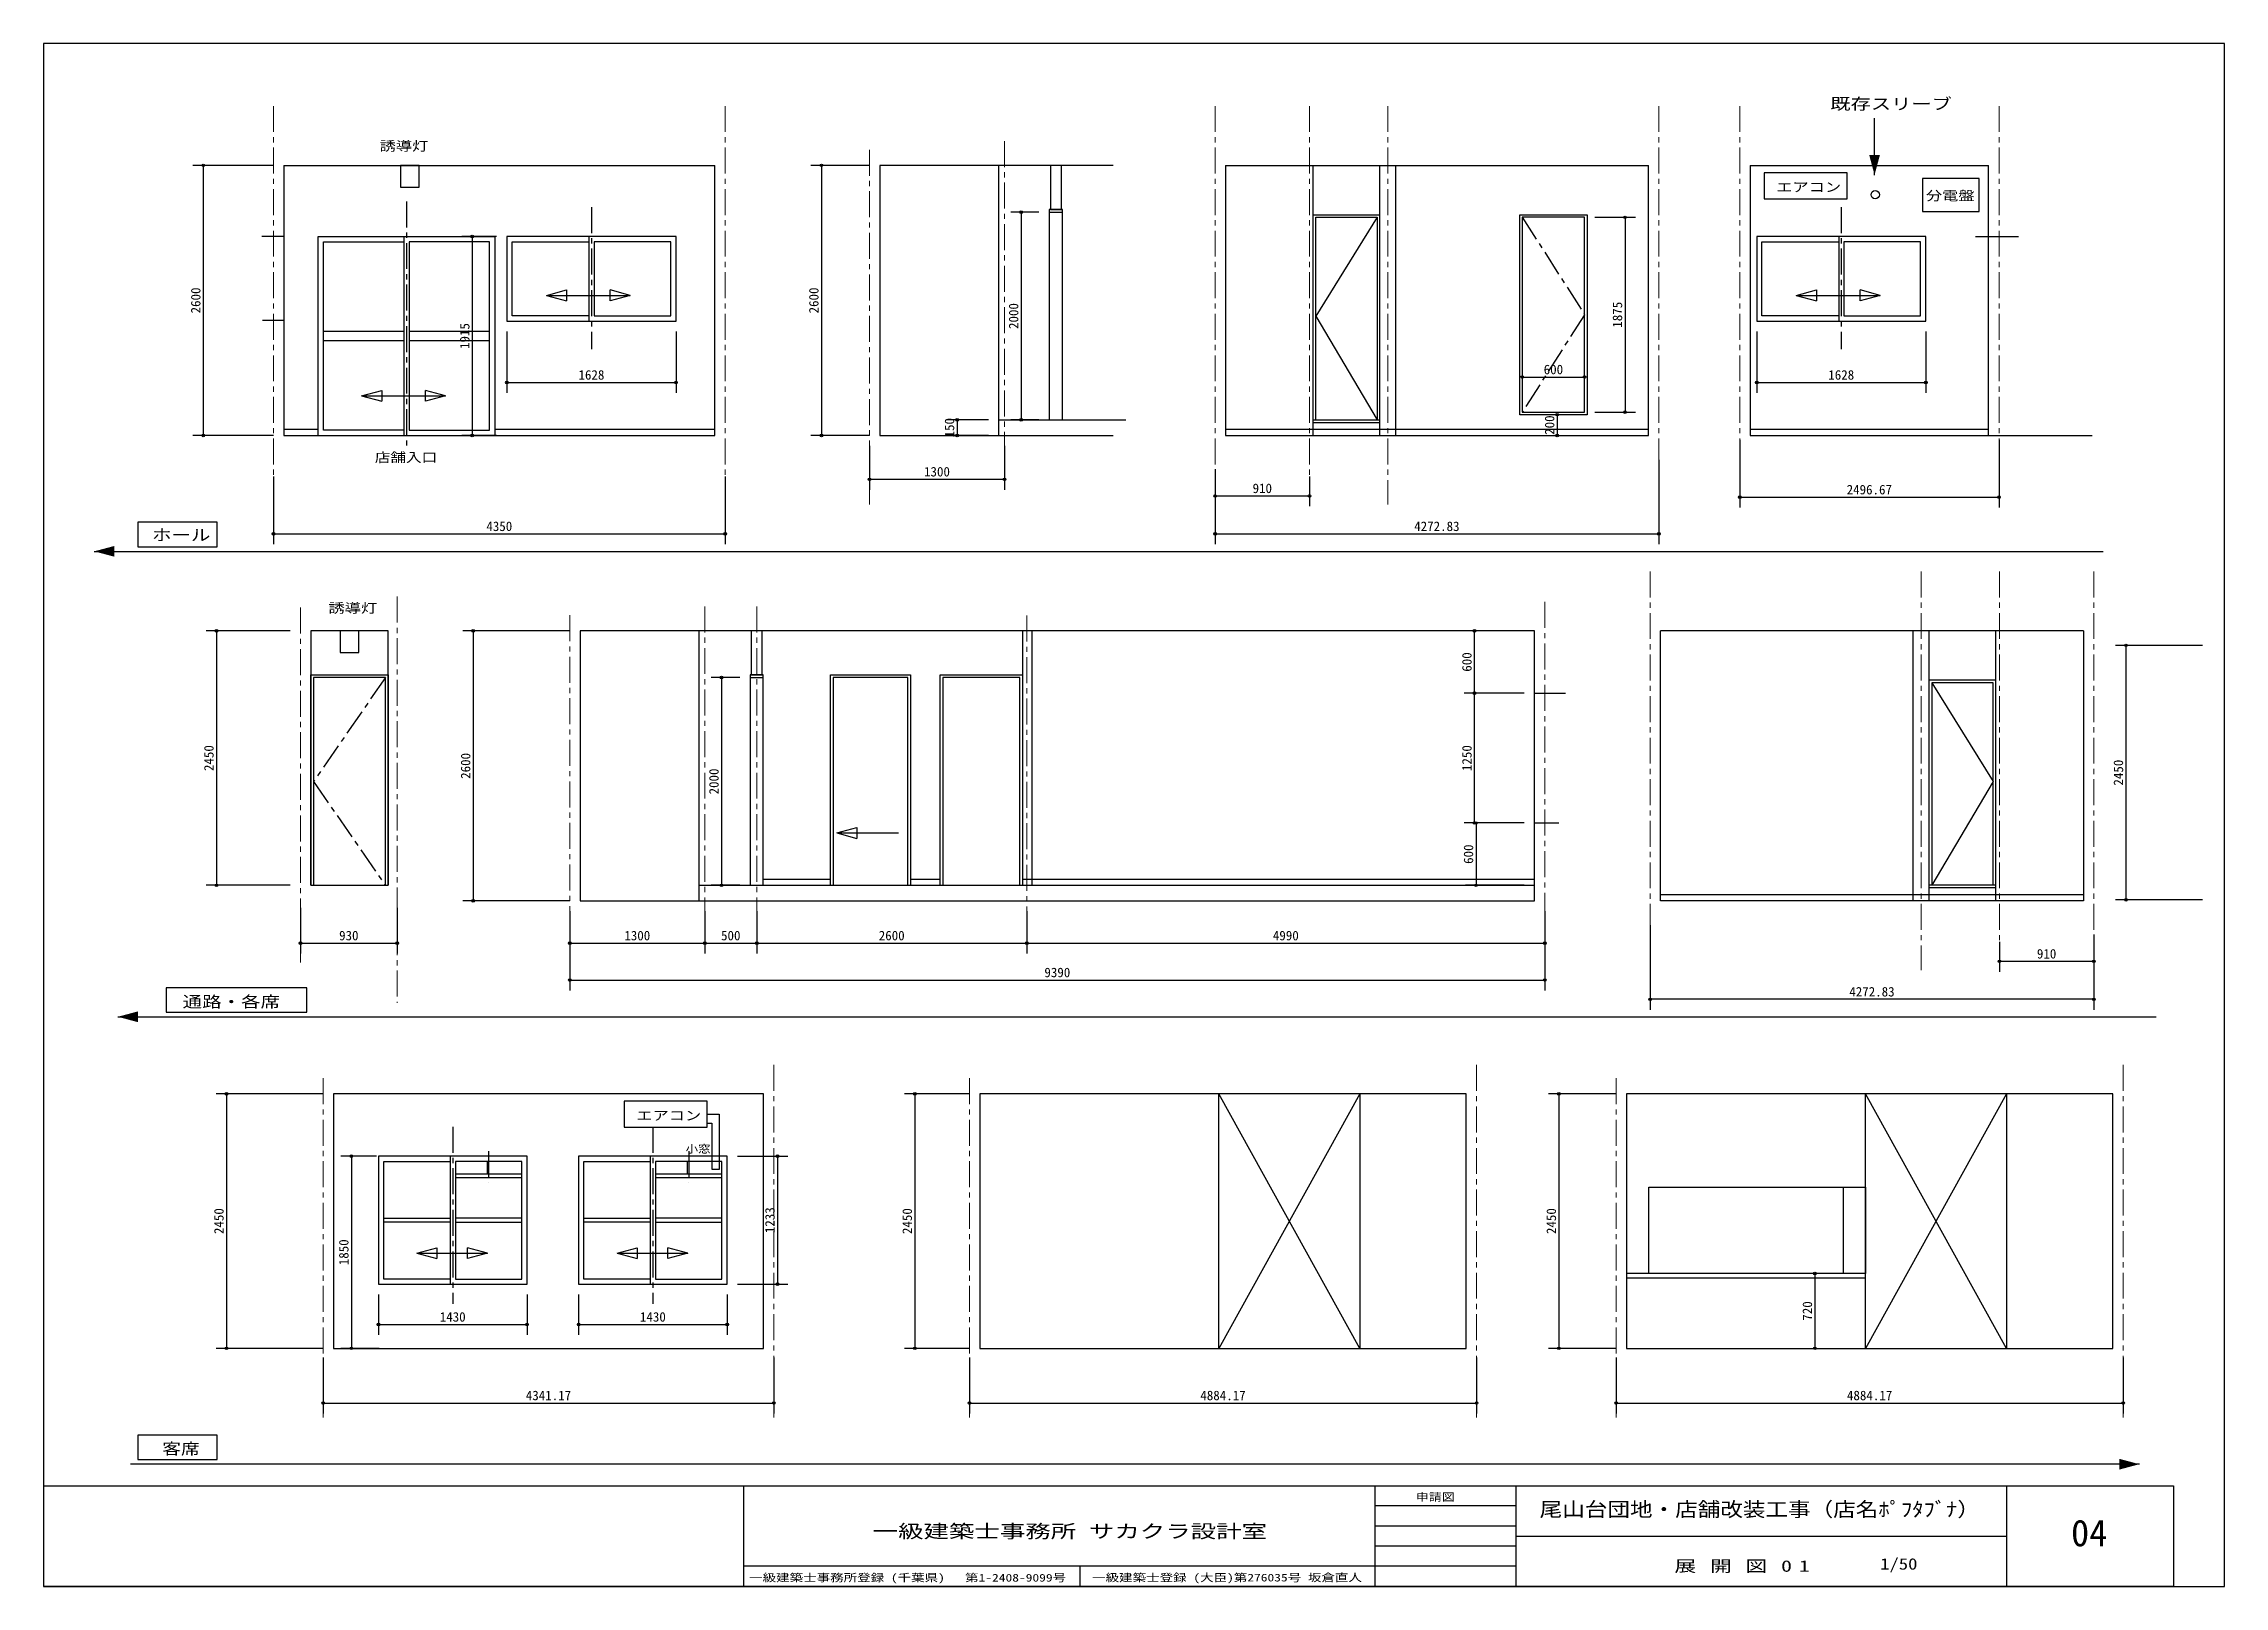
# Model space of a CAD drawing. Units: millimetres at full size, sheet at 1:50. Extents: x -10512 to 18330, y -7438 to 24497.
# Drawn here: x -10500 to 10500, y 9647 to 24497 of the extents above; entities that cross this region are included whole.
import ezdxf
from ezdxf.enums import TextEntityAlignment as Align

# ---------------------------------------------------------------- set-up
doc = ezdxf.new("R2010")
doc.units = ezdxf.units.MM
doc.header["$LTSCALE"] = 50
doc.header["$PDMODE"] = 32
doc.header["$PDSIZE"] = 25
doc.linetypes.add('CHAIN1', pattern=[8, 5, -1, 1, -1])
doc.layers.add('0-0_0', color=7, linetype='Continuous')
doc.layers.add('0-8_8', color=6, linetype='CHAIN1', lineweight=9)
doc.styles.add('ＭＳ ゴシック', font='')
doc.styles.get('ＭＳ ゴシック').set_extended_font_data('MS Gothic')

msp = doc.modelspace()

# ---------------------------------------------------------------- texts
at = {"layer": '0-0_0', "style": 'ＭＳ ゴシック'}
for s, height, width, p in [('既存スリーブ', 110, 1.3, (6705.63, 23829.47)), ('誘導灯', 91.64, 1.25, (-7264.03, 23438.35)), ('エアコン', 91.64, 1.25, (6184.32, 23042.92)), ('分電盤', 91.64, 1.25, (7625.5, 22960.25)), ('店舗入口', 91.64, 1.2, (-7310.42, 20441.12)), ('ホール', 110, 1.25, (-9456.4, 19679.37)), ('誘導灯', 91.64, 1.25, (-7756.61, 18990.68)), ('通路・各席', 110, 1.25, (-9161.38, 15186.24)), ('エアコン', 91.64, 1.25, (-4792.93, 14105.87)), ('小窓', 73.31, 1.2, (-4317.81, 13798.76)), ('客席', 110, 1.2, (-9357.04, 10883.95)), ('申請図', 73.31, 1.25, (2713.74, 10447.68)), ('尾山台団地・店舗改装工事（店名ﾎﾟﾌﾀﾌﾞﾅ）', 138.6, 1.15, (3906.65, 10277.51)), ('一級建築士事務所 サカクラ設計室', 128.3, 1.4, (-2516.27, 10074.4)), ('1/50', 110, 1.2, (7184.96, 9774.96)), ('一級建築士登録 (大臣)第276035号 坂倉直人', 73.31, 1.3, (-403.3, 9672.4))]:
    msp.add_text(s, height=height, dxfattribs=dict(at, width=width)).set_placement(p, align=Align.BOTTOM_LEFT)
for s, p in [('2600', (-8962.12, 21900.1)), ('2600', (-3010.4, 21900.1)), ('2000', (-1086.31, 21750.1)), ('1875', (4728.17, 21762.6)), ('1915', (-6372.01, 21557.6)), ('150', (-1704.07, 20706.35)), ('200', (4075.08, 20731.35)), ('600', (3278.66, 18451.16)), ('2450', (-8835.66, 17494.91)), ('2600', (-6363.4, 17419.91)), ('1250', (3278.66, 17494.91)), ('2000', (-3972.28, 17269.91)), ('2450', (9552.27, 17354.84)), ('600', (3293.66, 16601.16)), ('2450', (-8738.97, 13038.05)), ('1233', (-3432.84, 13046.55)), ('2450', (-2110.91, 13038.05)), ('2450', (4091.5, 13038.05)), ('1850', (-7536.56, 12738.05)), ('720', (6557.26, 12204.3))]:
    msp.add_text(s, height=91.64, rotation=90, dxfattribs=at).set_placement(p, align=Align.BOTTOM_LEFT)
for s, height, p in [('1628', 91.64, (-5349.37, 21234.99)), ('600', 91.64, (3945.22, 21287.29)), ('1628', 91.64, (6685.9, 21234.99)), ('1300', 91.64, (-2021.89, 20303.25)), ('910', 91.64, (1141.94, 20143.28)), ('2496.67', 91.64, (6862.69, 20130.64)), ('4350', 91.64, (-6236.58, 19777.77)), ('4272.83', 91.64, (2698.36, 19777.77)), ('930', 91.64, (-7654.67, 15838.06)), ('1300', 91.64, (-4907.87, 15838.06)), ('500', 91.64, (-3976.62, 15838.06)), ('2600', 91.64, (-2457.87, 15838.06)), ('4990', 91.64, (1337.13, 15838.06)), ('910', 91.64, (8694.62, 15663.09)), ('9390', 91.64, (-862.87, 15483.2)), ('4272.83', 91.64, (6888.21, 15297.58)), ('1430', 91.64, (-6685.15, 12167.56)), ('1430', 91.64, (-4757.75, 12167.56)), ('4341.17', 91.64, (-5856.59, 11411.55)), ('4884.17', 91.64, (638.78, 11411.55)), ('4884.17', 91.64, (6865.44, 11411.55)), ('04', 256.6, (9023.73, 9955.54))]:
    msp.add_text(s, height=height, dxfattribs=at).set_placement(p, align=Align.BOTTOM_LEFT)
at = {"layer": '0-0_0', "style": 'ＭＳ ゴシック', "width": 1.3}
msp.add_text('一級建築士事務所登録 (千葉県) \u3000第1-2408-9099号', height=73.31, rotation=359.985, dxfattribs=at).set_placement((-3705.91, 9671.84), align=Align.BOTTOM_LEFT)
at = {"layer": '0-0_0', "insert": (5203.83, 9774.96), "char_height": 110, "attachment_point": 7, "style": 'ＭＳ ゴシック'}
msp.add_mtext('\\T1.63;\\W1.4;展開図01', dxfattribs=at)

# ---------------------------------------------------------------- linework, layer by layer
at = {"layer": '0-0_0'}
for p, q in [((7131.29, 23232.3), (7131.29, 23779.07)), ((-8286.58, 23325.1), (-9062.12, 23325.1)), ((-8962.12, 23325.1), (-8962.12, 20725.1)), ((-8186.58, 23325.1), (-4036.58, 23325.1)), ((-8186.58, 23325.1), (-8186.58, 20725.1)), ((-2546.89, 23325.1), (-3110.4, 23325.1)), ((-3010.4, 23325.1), (-3010.4, 20725.1)), ((-2446.89, 23325.1), (-2446.89, 20725.1)), ((-199.74, 23325.1), (-2446.89, 23325.1)), ((-1300.23, 20875.1), (-1300.23, 23325.1)), ((880.69, 23325.1), (4953.52, 23325.1)), ((880.69, 23325.1), (880.69, 20725.1)), ((1725.69, 20725.1), (1725.69, 23325.1)), ((2366.71, 20725.1), (2366.71, 23325.1)), ((2520.61, 20725.1), (2520.61, 23325.1)), ((5933.1, 23325.1), (5933.1, 20725.1)), ((5933.1, 23325.1), (8229.77, 23325.1)), ((8229.77, 22640.1), (8229.77, 23325.1)), ((-915.52, 22875.1), (-1186.31, 22875.1)), ((-1086.31, 22875.1), (-1086.31, 20875.1)), ((-815.52, 22875.1), (-815.52, 20875.1)), ((-688.84, 20875.1), (-688.84, 22875.1)), ((1725.69, 22850.1), (2366.71, 22850.1)), ((3713.97, 22850.1), (4363.97, 22850.1)), ((4363.97, 22850.1), (4363.97, 20925.1)), ((4438.97, 22825.1), (4828.17, 22825.1)), ((4728.17, 22825.1), (4728.17, 20950.1)), ((-8186.58, 22640.1), (-8398.57, 22640.1)), ((-7854.9, 20725.1), (-7854.9, 22640.1)), ((-7804.9, 20775.1), (-7804.9, 22590.1)), ((-7804.9, 22590.1), (-7029.9, 22590.1)), ((-7029.9, 22640.1), (-7029.9, 20725.1)), ((-6204.9, 22590.1), (-6979.9, 22590.1)), ((-6138.37, 22640.1), (-6472.01, 22640.1)), ((-6372.01, 22640.1), (-6372.01, 20725.1)), ((-6204.9, 20775.1), (-6204.9, 22590.1)), ((-5249.37, 22640.1), (-5249.37, 21826.1)), ((6785.9, 22640.1), (6785.9, 21826.1)), ((8102.72, 22640.1), (8516, 22640.1)), ((8229.77, 20725.1), (8229.77, 22640.1)), ((-5657.27, 22073.66), (-5464.09, 22125.42)), ((-5657.27, 22073.66), (-5464.09, 22021.89)), ((-5464.09, 22125.42), (-5464.09, 22021.89)), ((-4850.13, 22073.66), (-5043.31, 22125.42)), ((-5043.31, 22021.89), (-5043.31, 22125.42)), ((6378, 22073.66), (6571.18, 22125.42)), ((6378, 22073.66), (6571.18, 22021.89)), ((6571.18, 22125.42), (6571.18, 22021.89)), ((7185.14, 22073.66), (6991.96, 22125.42)), ((6991.96, 22021.89), (6991.96, 22125.42)), ((-8186.58, 21832.34), (-8390.79, 21832.34)), ((-7804.9, 21727.6), (-7029.9, 21727.6)), ((-7029.9, 21637.6), (-7804.9, 21637.6)), ((-6979.9, 21727.6), (-6204.9, 21727.6)), ((-6204.9, 21637.6), (-6979.9, 21637.6)), ((-6038.37, 21726.1), (-6038.37, 21134.99)), ((-4410.37, 21726.1), (-4410.37, 21134.99)), ((5996.9, 21726.1), (5996.9, 21134.99)), ((7624.9, 21726.1), (7624.9, 21134.99)), ((-6038.37, 21234.99), (-4410.37, 21234.99)), ((3738.97, 21287.29), (4338.97, 21287.29)), ((5996.9, 21234.99), (7624.9, 21234.99)), ((-7437.8, 21106.13), (-7244.62, 21157.9)), ((-7437.8, 21106.13), (-7244.62, 21054.37)), ((-7244.62, 21157.9), (-7244.62, 21054.37)), ((-6630.65, 21106.13), (-6823.84, 21157.9)), ((-6823.84, 21054.37), (-6823.84, 21157.9)), ((-1400.23, 20875.1), (-1804.07, 20875.1)), ((-1704.07, 20875.1), (-1704.07, 20725.1)), ((-1300.23, 20875.1), (-77.84, 20875.1)), ((-1300.23, 20725.1), (-1300.23, 20875.1)), ((-915.52, 20875.1), (-1186.31, 20875.1)), ((1725.69, 20875.1), (2366.71, 20875.1)), ((1725.69, 20850.1), (2366.71, 20850.1)), ((4075.08, 20925.1), (4075.08, 20725.1)), ((4438.97, 20950.1), (4828.17, 20950.1)), ((-8286.58, 20725.1), (-9062.12, 20725.1)), ((-8186.58, 20785.1), (-7854.9, 20785.1)), ((-7029.9, 20775.1), (-7804.9, 20775.1)), ((-6138.37, 20725.1), (-6472.01, 20725.1)), ((-6154.9, 20785.1), (-4036.58, 20785.1)), ((-2546.89, 20725.1), (-3110.4, 20725.1)), ((-2546.89, 20625.1), (-2546.89, 20203.25)), ((-2446.89, 20725.1), (-1246.89, 20725.1)), ((-1400.23, 20725.1), (-1804.07, 20725.1)), ((-1246.89, 20725.1), (-199.74, 20725.1)), ((-1246.89, 20625.1), (-1246.89, 20203.25)), ((880.69, 20785.1), (4953.52, 20785.1)), ((5833.1, 20683.53), (5833.1, 20030.64)), ((5933.1, 20785.1), (8229.77, 20785.1)), ((5933.1, 20725.1), (9228.37, 20725.1)), ((8329.77, 20683.53), (8329.77, 20030.64)), ((780.69, 20400.73), (780.69, 19677.77)), ((5053.52, 20490.51), (5053.52, 19677.77)), ((-8286.58, 20330.66), (-8286.58, 19677.77)), ((-3936.58, 20330.66), (-3936.58, 19677.77)), ((-2546.89, 20303.25), (-1246.89, 20303.25)), ((780.69, 20330.66), (780.69, 20043.28)), ((1690.69, 20330.66), (1690.69, 20043.28)), ((780.69, 20143.28), (1690.69, 20143.28)), ((5833.1, 20130.64), (8329.77, 20130.64)), ((-8286.58, 19777.77), (-3936.58, 19777.77)), ((780.69, 19777.77), (5053.52, 19777.77)), ((-10012.3, 19609.8), (9331.45, 19609.8)), ((-8125.92, 18844.91), (-8935.66, 18844.91)), ((-8835.66, 18844.91), (-8835.66, 16394.91)), ((-5432.87, 18844.91), (-6463.4, 18844.91)), ((-6363.4, 18844.91), (-6363.4, 16244.91)), ((-5332.87, 18844.91), (-5332.87, 16244.91)), ((3857.13, 18844.91), (-5332.87, 18844.91)), ((-4186.2, 16244.91), (-4186.2, 18844.91)), ((-1072.92, 18844.91), (-1072.92, 16394.91)), ((-979.53, 16394.91), (-979.53, 18844.91)), ((3757.13, 18844.91), (3178.66, 18844.91)), ((3278.66, 18244.91), (3278.66, 18844.91)), ((3857.13, 16244.91), (3857.13, 18844.91)), ((9143.37, 18844.91), (5070.54, 18844.91)), ((7503.46, 16244.91), (7503.46, 18844.91)), ((7657.36, 16244.91), (7657.36, 18844.91)), ((8298.37, 16244.91), (8298.37, 18844.91)), ((9143.37, 18844.91), (9143.37, 16244.91)), ((10288.62, 18704.84), (9452.27, 18704.84)), ((9552.27, 18704.84), (9552.27, 16254.84)), ((-7925.92, 16394.91), (-7925.92, 18419.91)), ((-7925.92, 18419.91), (-7183.59, 18419.91)), ((-7900.92, 18394.91), (-7900.92, 16394.91)), ((-7183.59, 18419.91), (-7183.59, 16394.91)), ((-3796.2, 18394.91), (-4072.28, 18394.91)), ((-3972.28, 18394.91), (-3972.28, 16394.91)), ((-3696.2, 18394.91), (-3696.2, 16394.91)), ((-3569.53, 16394.91), (-3569.53, 18394.91)), ((-2922.75, 18419.91), (-2151.48, 18419.91)), ((-2922.75, 16394.91), (-2922.75, 18419.91)), ((-2176.48, 18394.91), (-2897.75, 18394.91)), ((-2897.75, 18394.91), (-2897.75, 16394.91)), ((-2176.48, 16394.91), (-2176.48, 18394.91)), ((-2151.48, 18419.91), (-2151.48, 16394.91)), ((-1865.6, 16394.91), (-1865.6, 18419.91)), ((-1840.6, 18394.91), (-1840.6, 16394.91)), ((-1097.92, 18394.91), (-1840.6, 18394.91)), ((-1097.92, 16394.91), (-1097.92, 18394.91)), ((8298.37, 18369.91), (7657.36, 18369.91)), ((3757.13, 18244.91), (3178.66, 18244.91)), ((3757.13, 18244.91), (3178.66, 18244.91)), ((3278.66, 16994.91), (3278.66, 18244.91)), ((3857.13, 18244.91), (4154.25, 18244.91)), ((-2862.67, 16898.86), (-2669.48, 16950.63)), ((-2862.67, 16898.86), (-2669.48, 16847.1)), ((-2862.67, 16898.86), (-2267.07, 16898.86)), ((-2669.48, 16950.63), (-2669.48, 16847.1)), ((3757.13, 16994.91), (3178.66, 16994.91)), ((3757.13, 16994.91), (3193.66, 16994.91)), ((3293.66, 16994.91), (3293.66, 16394.91)), ((3857.13, 16994.91), (4090.24, 16994.91)), ((-8125.92, 16394.91), (-8935.66, 16394.91)), ((-4186.2, 16394.91), (3857.13, 16394.91)), ((-3796.2, 16394.91), (-4072.28, 16394.91)), ((-3569.53, 16454.91), (-2922.75, 16454.91)), ((-2151.48, 16454.91), (-1865.6, 16454.91)), ((-1072.92, 16454.91), (3857.13, 16454.91)), ((3757.13, 16394.91), (3193.66, 16394.91)), ((8298.37, 16394.91), (7657.36, 16394.91)), ((-8025.92, 16178.33), (-8025.92, 15738.06)), ((-7095.92, 16178.33), (-7095.92, 15738.06)), ((-5432.87, 16244.91), (-6463.4, 16244.91)), ((9143.37, 16304.91), (5070.54, 16304.91)), ((8298.37, 16369.91), (7657.36, 16369.91)), ((10288.62, 16254.84), (9452.27, 16254.84)), ((-5432.87, 16144.91), (-5432.87, 15738.06)), ((-4132.87, 16144.91), (-4132.87, 15738.06)), ((-4132.87, 16144.91), (-4132.87, 15738.06)), ((-3632.87, 16144.91), (-3632.87, 15738.06)), ((-3632.87, 16144.91), (-3632.87, 15738.06)), ((-1032.87, 16144.91), (-1032.87, 15738.06)), ((-1032.87, 16144.91), (-1032.87, 15738.06)), ((3957.13, 16144.91), (3957.13, 15738.06)), ((4970.54, 16010.32), (4970.54, 15197.58)), ((-8025.92, 15838.06), (-7095.92, 15838.06)), ((-5432.87, 15920.88), (-5432.87, 15383.2)), ((-5432.87, 15838.06), (-4132.87, 15838.06)), ((-4132.87, 15838.06), (-3632.87, 15838.06)), ((-3632.87, 15838.06), (-1032.87, 15838.06)), ((-1032.87, 15838.06), (3957.13, 15838.06)), ((3957.13, 15920.88), (3957.13, 15383.2)), ((8333.37, 15850.47), (8333.37, 15563.09)), ((9243.37, 15920.54), (9243.37, 15197.58)), ((9243.37, 15850.47), (9243.37, 15563.09)), ((9243.37, 15663.09), (8333.37, 15663.09)), ((-5432.87, 15483.2), (3957.13, 15483.2)), ((-9785.14, 15129.61), (9844.06, 15129.61)), ((9243.37, 15297.58), (4970.54, 15297.58)), ((-7808.43, 14388.05), (-8838.97, 14388.05)), ((-8738.97, 14388.05), (-8738.97, 11938.05)), ((-3567.26, 14388.05), (-7708.43, 14388.05)), ((-3567.26, 11938.05), (-3567.26, 14388.05)), ((-1584.56, 14388.05), (-2210.91, 14388.05)), ((-2110.91, 14388.05), (-2110.91, 11938.05)), ((3199.62, 14388.05), (-1484.56, 14388.05)), ((-1484.56, 14388.05), (-1484.56, 11938.05)), ((2175.51, 11938.05), (817.23, 14388.05)), ((2175.51, 14388.05), (817.23, 11938.05)), ((817.23, 11938.05), (817.23, 14388.05)), ((2175.51, 14388.05), (2175.51, 11938.05)), ((3199.62, 11938.05), (3199.62, 14388.05)), ((4642.1, 14388.05), (3991.5, 14388.05)), ((4091.5, 14388.05), (4091.5, 11938.05)), ((4742.1, 14388.05), (4742.1, 11938.05)), ((9426.27, 14388.05), (4742.1, 14388.05)), ((7043.89, 11938.05), (7043.89, 14388.05)), ((8402.16, 14388.05), (7043.89, 11938.05)), ((9426.27, 11938.05), (9426.27, 14388.05)), ((-7294.7, 13788.05), (-7636.56, 13788.05)), ((-7536.56, 13788.05), (-7536.56, 11938.05)), ((-6585.15, 13788.05), (-6585.15, 12555.05)), ((-6230.15, 13738.05), (-6230.15, 13618.05)), ((-4657.75, 13788.05), (-4657.75, 12555.05)), ((-4302.75, 13738.05), (-4302.75, 13618.05)), ((-3817.75, 13788.05), (-3332.84, 13788.05)), ((-3432.84, 13788.05), (-3432.84, 12555.05)), ((-6535.15, 13618.05), (-5895.15, 13618.05)), ((-5895.15, 13578.05), (-6535.15, 13578.05)), ((-4607.75, 13618.05), (-3967.75, 13618.05)), ((-3967.75, 13578.05), (-4607.75, 13578.05)), ((4957.13, 13488.27), (7043.89, 13488.27)), ((4957.13, 12658.05), (4957.13, 13488.27)), ((6829.99, 13488.27), (6829.99, 12658.05)), ((7043.89, 13488.27), (7043.89, 12658.05)), ((-7225.15, 13191.55), (-6585.15, 13191.55)), ((-6585.15, 13151.55), (-7225.15, 13151.55)), ((-5895.15, 13191.55), (-6535.15, 13191.55)), ((-6535.15, 13151.55), (-5895.15, 13151.55)), ((-5297.75, 13191.55), (-4657.75, 13191.55)), ((-4657.75, 13151.55), (-5297.75, 13151.55)), ((-3967.75, 13191.55), (-4607.75, 13191.55)), ((-4607.75, 13151.55), (-3967.75, 13151.55)), ((-6905.86, 12854.26), (-6712.67, 12906.02)), ((-6905.86, 12854.26), (-6712.67, 12802.49)), ((-6712.67, 12906.02), (-6712.67, 12802.49)), ((-6224.49, 12854.26), (-6417.67, 12906.02)), ((-6417.67, 12802.49), (-6417.67, 12906.02)), ((-4978.46, 12854.26), (-4785.28, 12906.02)), ((-4978.46, 12854.26), (-4785.28, 12802.49)), ((-4785.28, 12906.02), (-4785.28, 12802.49)), ((-4297.09, 12854.26), (-4490.28, 12906.02)), ((-4490.28, 12802.49), (-4490.28, 12906.02)), ((6557.26, 12658.05), (6557.26, 11938.05)), ((-7275.15, 12455.05), (-7275.15, 12067.56)), ((-5845.15, 12455.05), (-5845.15, 12067.56)), ((-5347.75, 12455.05), (-5347.75, 12067.56)), ((-3917.75, 12455.05), (-3917.75, 12067.56)), ((-3817.75, 12555.05), (-3332.84, 12555.05)), ((-7275.15, 12167.56), (-5845.15, 12167.56)), ((-5347.75, 12167.56), (-3917.75, 12167.56)), ((-7808.43, 11938.05), (-8838.97, 11938.05)), ((-7808.43, 11849.22), (-7808.43, 11311.55)), ((-7269.76, 11938.05), (-7636.56, 11938.05)), ((-3467.26, 11849.22), (-3467.26, 11311.55)), ((-1584.56, 11938.05), (-2210.91, 11938.05)), ((-1584.56, 11849.22), (-1584.56, 11311.55)), ((-1484.56, 11938.05), (3199.62, 11938.05)), ((3299.62, 11849.22), (3299.62, 11311.55)), ((4642.1, 11938.05), (3991.5, 11938.05)), ((4642.1, 11849.22), (4642.1, 11311.55)), ((4742.1, 11938.05), (9426.27, 11938.05)), ((9526.27, 11849.22), (9526.27, 11311.55)), ((-7808.43, 11411.55), (-3467.26, 11411.55)), ((-1584.56, 11411.55), (3299.62, 11411.55)), ((4642.1, 11411.55), (9526.27, 11411.55)), ((9681.42, 10822.76), (-9662.32, 10822.76)), ((-10500, 10614.19), (10008.96, 10614.19)), ((-10500, 10614.19), (-10500, 9646.89)), ((-3759.83, 10614.19), (-3759.83, 9646.89)), ((2319.15, 10614.19), (2319.15, 9646.89)), ((3677.46, 10614.19), (3677.46, 9646.89)), ((8402.46, 10614.19), (8402.46, 9646.89)), ((10008.96, 10614.19), (10008.96, 9646.89)), ((3677.46, 10420.73), (2319.15, 10420.73)), ((3677.46, 10227.27), (2319.15, 10227.27)), ((3677.46, 10130.54), (8402.46, 10130.54)), ((3677.46, 10033.81), (2319.15, 10033.81)), ((3677.46, 9840.35), (-3759.83, 9840.35)), ((-520.66, 9840.35), (-520.66, 9646.89)), ((10008.96, 9646.89), (-10500, 9646.89))]:
    msp.add_line(p, q, dxfattribs=at)
at = {"layer": '0-0_0', "linetype": 'CHAIN1'}
for p, q in [((-7004.9, 22977.76), (-7004.9, 20586.42)), ((-5224.37, 22923.29), (-5224.37, 21556.16)), ((6810.9, 22923.29), (6810.9, 21556.16)), ((-6560.15, 14071.49), (-6560.15, 12367.94)), ((-4632.75, 14071.49), (-4632.75, 12367.94)), ((-6215.15, 13835.14), (-6215.15, 13534.53)), ((-4287.75, 13835.14), (-4287.75, 13534.53))]:
    msp.add_line(p, q, dxfattribs=at)
at = {"layer": '0-0_0'}
for points in [[(-10500, 9646.89), (10500, 9646.89), (10500, 24496.89), (-10500, 24496.89)], [(-7061.99, 23115.1), (-6881.99, 23115.1), (-6881.99, 23325.1), (-7061.99, 23325.1)], [(6067.1, 23004.05), (6867.1, 23004.05), (6867.1, 23254.2), (6067.1, 23254.2)], [(7591.86, 22881.45), (8137.37, 22881.45), (8137.37, 23200.28), (7591.86, 23200.28)], [(-815.52, 22875.1), (-688.84, 22875.1), (-688.84, 22900.1), (-815.52, 22900.1)], [(3738.97, 20950.1), (4338.97, 20950.1), (4338.97, 22825.1), (3738.97, 22825.1)], [(-6038.37, 21826.1), (-4410.37, 21826.1), (-4410.37, 22640.1), (-6038.37, 22640.1)], [(-5199.37, 22590.1), (-5199.37, 21876.1), (-4460.37, 21876.1), (-4460.37, 22590.1)], [(5996.9, 21826.1), (7624.9, 21826.1), (7624.9, 22640.1), (5996.9, 22640.1)], [(6835.9, 22590.1), (6835.9, 21876.1), (7574.9, 21876.1), (7574.9, 22590.1)], [(-9593.01, 19654.69), (-8829.93, 19654.69), (-8829.93, 19889.49), (-9593.01, 19889.49)], [(-7925.92, 16394.91), (-7183.59, 16394.91), (-7183.59, 18844.91), (-7925.92, 18844.91)], [(-7644.76, 18634.91), (-7464.76, 18634.91), (-7464.76, 18844.91), (-7644.76, 18844.91)], [(-3696.2, 18394.91), (-3569.53, 18394.91), (-3569.53, 18419.91), (-3696.2, 18419.91)], [(-9320.52, 15174.5), (-7965, 15174.5), (-7965, 15409.3), (-9320.52, 15409.3)], [(-4910.16, 14067.01), (-4110.16, 14067.01), (-4110.16, 14317.16), (-4910.16, 14317.16)], [(-7275.15, 12555.05), (-5845.15, 12555.05), (-5845.15, 13788.05), (-7275.15, 13788.05)], [(-6535.15, 13738.05), (-6535.15, 12605.05), (-5895.15, 12605.05), (-5895.15, 13738.05)], [(-5347.75, 12555.05), (-3917.75, 12555.05), (-3917.75, 13788.05), (-5347.75, 13788.05)], [(-4607.75, 13738.05), (-4607.75, 12605.05), (-3967.75, 12605.05), (-3967.75, 13738.05)], [(4742.1, 12618.05), (7043.89, 12618.05), (7043.89, 12658.05), (4742.1, 12658.05)], [(-9593.01, 10867.65), (-8829.93, 10867.65), (-8829.93, 11102.45), (-9593.01, 11102.45)]]:
    msp.add_lwpolyline(points, close=True, dxfattribs=at)
for points in [[(-8186.58, 20725.1), (-4036.58, 20725.1), (-4036.58, 23325.1)], [(-805.52, 23325.1), (-805.52, 22900.1), (-698.84, 22900.1), (-698.84, 23325.1)], [(880.69, 20725.1), (4953.52, 20725.1), (4953.52, 23325.1)], [(1750.69, 20875.1), (1750.69, 22825.1), (2341.71, 22825.1), (2341.71, 20875.1)], [(2341.71, 22825.1), (1750.69, 21875.1), (2341.71, 20875.1)], [(4363.97, 20925.1), (3713.97, 20925.1), (3713.97, 22850.1)], [(-7854.9, 22640.1), (-6154.9, 22640.1), (-6154.9, 20725.1)], [(-6979.9, 22590.1), (-6979.9, 20775.1), (-6204.9, 20775.1)], [(-5249.37, 21876.1), (-5988.37, 21876.1), (-5988.37, 22590.1), (-5249.37, 22590.1)], [(6785.9, 21876.1), (6046.9, 21876.1), (6046.9, 22590.1), (6785.9, 22590.1)], [(-5657.27, 22073.66), (-4850.13, 22073.66), (-5043.31, 22021.89)], [(6378, 22073.66), (7185.14, 22073.66), (6991.96, 22021.89)], [(-7437.8, 21106.13), (-6630.65, 21106.13), (-6823.84, 21054.37)], [(-3686.2, 18844.91), (-3686.2, 18419.91), (-3579.53, 18419.91), (-3579.53, 18844.91)], [(9143.37, 16244.91), (5070.54, 16244.91), (5070.54, 18844.91)], [(-7208.59, 16394.91), (-7208.59, 18394.91), (-7900.92, 18394.91)], [(-1865.6, 18419.91), (-1072.92, 18419.91), (-1072.92, 16394.91)], [(8273.37, 16394.91), (8273.37, 18344.91), (7682.36, 18344.91), (7682.36, 16394.91)], [(7682.36, 18344.91), (8273.37, 17394.91), (7682.36, 16394.91)], [(-5332.87, 16244.91), (-4186.2, 16244.91), (3857.13, 16244.91)], [(-7708.43, 14388.05), (-7708.43, 11938.05), (-3567.26, 11938.05)], [(8402.16, 14388.05), (8402.16, 11938.05), (7043.89, 14388.05)], [(-4110.16, 14192.85), (-3994.84, 14192.85), (-3994.84, 13660.52)], [(-4110.16, 14105.87), (-4064.84, 14105.87), (-4064.84, 13663.31), (-3994.84, 13663.31)], [(-6585.15, 12605.05), (-7225.15, 12605.05), (-7225.15, 13738.05), (-6585.15, 13738.05)], [(-4657.75, 12605.05), (-5297.75, 12605.05), (-5297.75, 13738.05), (-4657.75, 13738.05)], [(-6905.86, 12854.26), (-6224.49, 12854.26), (-6417.67, 12802.49)], [(-4978.46, 12854.26), (-4297.09, 12854.26), (-4490.28, 12802.49)]]:
    msp.add_lwpolyline(points, dxfattribs=at)
at = {"layer": '0-0_0', "linetype": 'CHAIN1'}
for points in [[(3738.97, 22825.1), (4338.97, 21887.6), (3738.97, 20950.1)], [(-7208.59, 18394.91), (-7900.92, 17394.91), (-7208.59, 16394.91)]]:
    msp.add_lwpolyline(points, dxfattribs=at)
at = {"layer": '0-0_0'}
msp.add_circle((7138.12, 23042.92), 40, dxfattribs=at)
for p in [(-8962.12, 23325.1), (-3010.4, 23325.1), (-1086.31, 22875.1), (4728.17, 22825.1), (-6372.01, 22640.1), (-6038.37, 21234.99), (-4410.37, 21234.99), (3738.97, 21287.29), (4338.97, 21287.29), (5996.9, 21234.99), (7624.9, 21234.99), (-1704.07, 20875.1), (-1086.31, 20875.1), (4075.08, 20925.1), (4728.17, 20950.1), (-8962.12, 20725.1), (-6372.01, 20725.1), (-3010.4, 20725.1), (-1704.07, 20725.1), (4075.08, 20725.1), (-2546.89, 20303.25), (-1246.89, 20303.25), (780.69, 20143.28), (1690.69, 20143.28), (5833.1, 20130.64), (8329.77, 20130.64), (-8286.58, 19777.77), (-3936.58, 19777.77), (780.69, 19777.77), (5053.52, 19777.77), (-8835.66, 18844.91), (-6363.4, 18844.91), (3278.66, 18844.91), (9552.27, 18704.84), (-3972.28, 18394.91), (3278.66, 18244.91), (3278.66, 16994.91), (3293.66, 16994.91), (-8835.66, 16394.91), (-3972.28, 16394.91), (3293.66, 16394.91), (-6363.4, 16244.91), (9552.27, 16254.84), (-8025.92, 15838.06), (-7095.92, 15838.06), (-5432.87, 15838.06), (-4132.87, 15838.06), (-3632.87, 15838.06), (-1032.87, 15838.06), (3957.13, 15838.06), (8333.37, 15663.09), (9243.37, 15663.09), (-5432.87, 15483.2), (3957.13, 15483.2), (4970.54, 15297.58), (9243.37, 15297.58), (-8738.97, 14388.05), (-2110.91, 14388.05), (4091.5, 14388.05), (-7536.56, 13788.05), (-3432.84, 13788.05), (6557.26, 12658.05), (-3432.84, 12555.05), (-7275.15, 12167.56), (-5845.15, 12167.56), (-5347.75, 12167.56), (-3917.75, 12167.56), (-8738.97, 11938.05), (-7536.56, 11938.05), (-2110.91, 11938.05), (4091.5, 11938.05), (6557.26, 11938.05), (-7808.43, 11411.55), (-3467.26, 11411.55), (-1584.56, 11411.55), (3299.62, 11411.55), (4642.1, 11411.55), (9526.27, 11411.55)]:
    msp.add_point(p, dxfattribs=at)
for points in [[(7079.52, 23425.49), (7183.05, 23425.49), (7131.29, 23232.3)], [(-10012.3, 19609.8), (-9819.11, 19661.57), (-9819.11, 19558.04)], [(-9785.14, 15129.61), (-9591.96, 15181.38), (-9591.96, 15077.85)], [(9488.24, 10771), (9488.24, 10874.53), (9681.42, 10822.76)]]:
    msp.add_solid(points, dxfattribs=at)
at = {"layer": '0-8_8'}
for p, q in [((-8286.58, 23896.4), (-8286.58, 20059.41)), ((-3936.58, 23896.4), (-3936.58, 20059.41)), ((780.69, 23896.4), (780.69, 20059.41)), ((1690.69, 23896.4), (1690.69, 20059.41)), ((2443.66, 23896.4), (2443.66, 20059.41)), ((5053.52, 23896.4), (5053.52, 20059.41)), ((5833.1, 23896.4), (5833.1, 20059.41)), ((8329.77, 23896.4), (8329.77, 20059.41)), ((-1246.89, 23559.33), (-1246.89, 20335.67)), ((-2546.89, 23475.52), (-2546.89, 20059.41)), ((4970.54, 19416.21), (4970.54, 15579.22)), ((7580.41, 19416.21), (7580.41, 15579.22)), ((8333.37, 19416.21), (8333.37, 15579.22)), ((9243.37, 19416.21), (9243.37, 15579.22)), ((-7095.92, 19173.58), (-7095.92, 15263.75)), ((3957.13, 19123.34), (3957.13, 15579.22)), ((-8025.92, 19068.02), (-8025.92, 15651.91)), ((-5432.87, 18995.33), (-5432.87, 15579.22)), ((-4132.87, 19079.14), (-4132.87, 15855.48)), ((-3632.87, 19079.14), (-3632.87, 15855.48)), ((-1032.87, 18992.01), (-1032.87, 16012.31)), ((-7808.43, 14538.47), (-7808.43, 11272.36)), ((-3467.26, 14666.49), (-3467.26, 11272.36)), ((-1584.56, 14538.47), (-1584.56, 11272.36)), ((3299.62, 14666.49), (3299.62, 11272.36)), ((4642.1, 14538.47), (4642.1, 11272.36)), ((9526.27, 14666.49), (9526.27, 11272.36))]:
    msp.add_line(p, q, dxfattribs=at)

msp.set_redraw_order([(e.dxf.handle, doc.entitydb.next_handle()) for e in msp.query("TEXT MTEXT ATTDEF DIMENSION ARC_DIMENSION")])  # texts and dimensions are drawn at this point

doc.saveas('drawing.dxf')
